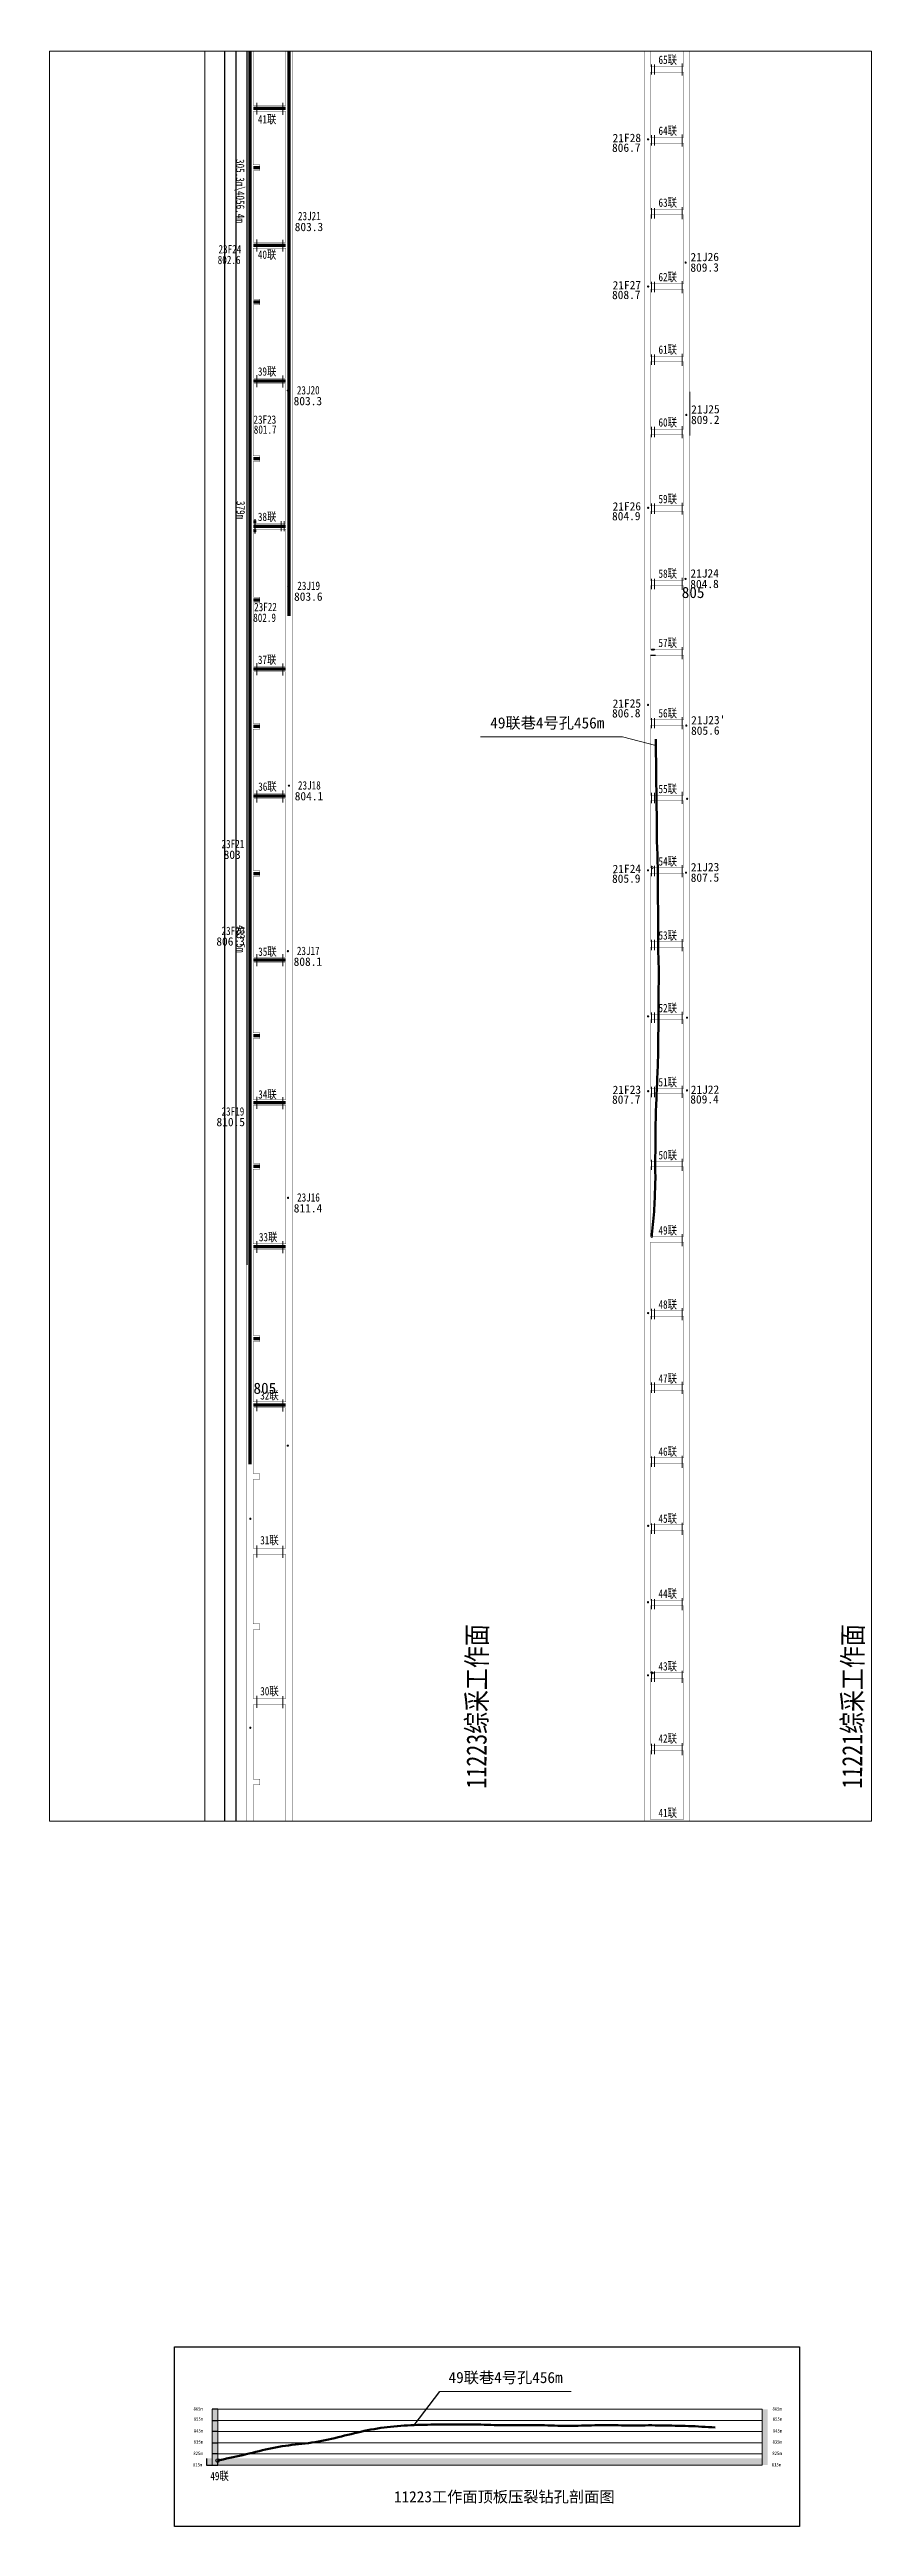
# Model space of a CAD drawing. Header units: millimetres. Extents: x 380 to 6899, y 282 to 2500.
# Drawn here: x 3947 to 4684, y 282 to 2500 of the extents above; entities that cross this region are included whole.
import ezdxf

# ---------------------------------------------------------------- set-up
doc = ezdxf.new("R2010")
doc.units = ezdxf.units.MM
doc.linetypes.add('0a10块段线', pattern=[5, 4, -1])
doc.linetypes.add('ACAD_ISO08W100', pattern=[36, 24, -3, 6, -3])
doc.layers.add('临时导线点', color=1, linetype='Continuous', lineweight=13, true_color=0xff0000)
doc.layers.add('永久导线点', color=1, linetype='Continuous', lineweight=13, true_color=0xff0000)
for name, color, linetype, lineweight in [('坐标网', 7, 'Continuous', 0), ('已掘煤巷', 7, 'Continuous', 0), ('巷道', 7, 'Continuous', 0), ('巷道名称', 7, 'Continuous', 0), ('巷道布置', 7, 'Continuous', 0), ('指北针', 7, 'Continuous', 0), ('等值线注记', 7, 'Continuous', 0), ('采区导线点', 7, 'Continuous', 0)]:
    doc.layers.add(name, color=color, linetype=linetype, lineweight=lineweight)
doc.layers.add('底图', color=7, linetype='Continuous')
doc.styles.add('hyh', font='simhei.ttf', dxfattribs={"width": 0.85})
doc.styles.get("Standard").update_dxf_attribs({"font": ''})
doc.styles.add('仿宋', font='simhei.ttf', dxfattribs={"width": 0.8})
doc.styles.add('宋体', font='SimSun.ttf')
doc.styles.add('等线体', font='simhei.ttf')
doc.styles.add('黑体', font='simhei.ttf')
doc.styles.get('Standard').set_extended_font_data('SimSun')
doc.linetypes.add('10421', pattern='A,2,[150,ltypeshp.shx,S=1,R=0,X=0,Y=1],1e-11', length=2)
doc.linetypes.add('FENCELINE1', pattern='A,0.25,-0.1,[133,ltypeshp.shx,S=0.1,R=0,X=-0.1,Y=0],-0.1,1', length=1.45)

msp = doc.modelspace()

# ---------------------------------------------------------------- texts
at = {"color": 5, "insert": (4121.8, 2401.8, 5030.9), "char_height": 7.5, "width": 24.194, "attachment_point": 1, "rotation": 270.2036, "style": '仿宋'}
msp.add_mtext('\\pxt1;305.3m\\\\4056.4m', dxfattribs=at)
at = {"color": 2, "insert": (4122.3, 2095.6, 5030.9), "char_height": 7.5, "width": 24.194, "attachment_point": 1, "rotation": 270.2036, "style": '仿宋'}
msp.add_mtext('\\pxt1;379m', dxfattribs=at)
at = {"color": 1, "insert": (4122.3, 1715.8, 5030.9), "char_height": 7.5, "width": 24.194, "attachment_point": 1, "rotation": 270.2036, "style": '仿宋'}
msp.add_mtext('\\pxt1;483.5m', dxfattribs=at)
at = {"layer": '临时导线点', "color": 0, "style": '宋体', "width": 0.8}
for s, p in [('41联', (4133.9, 2433.6, 5030.9)), ('23J21', (4169.8, 2347, 5030.9)), ('802.6', (4097.9, 2307.7, 5030.9)), ('23F24', (4098.6, 2317.3, 5030.9)), ('40联', (4133.9, 2312.4, 5030.9)), ('39联', (4133.9, 2207.8, 5030.9)), ('23J20', (4168.8, 2191, 5030.9)), ('23F23', (4129.9, 2164.7, 5030.9)), ('801.7', (4130.2, 2155.8, 5030.9)), ('38联', (4133.9, 2077.7, 5030.9)), ('23J19', (4169.2, 2015.9, 5030.9)), ('23F22', (4130.5, 1996.9, 5030.9)), ('802.9', (4129.7, 1987.3, 5030.9)), ('37联', (4133.9, 1949.7, 5030.9)), ('36联', (4134.2, 1836.1, 5030.9)), ('23J18', (4169.8, 1837.2, 5030.9)), ('23F21', (4101.3, 1784.7, 5030.9)), ('23F20', (4101.3, 1706.9, 5030.9)), ('35联', (4134.2, 1688.3, 5030.9)), ('23J17', (4168.8, 1689, 5030.9)), ('23F19', (4101.3, 1545.2, 5030.9)), ('34联', (4134.2, 1560.5, 5030.9)), ('23J16', (4169, 1468.2, 5030.9)), ('33联', (4134.8, 1432.7, 5030.9)), ('32联', (4136, 1291, 5030.9)), ('31联', (4136, 1161.3, 5030.9)), ('30联', (4136, 1026.1, 5030.9))]:
    msp.add_text(s, height=7.5, rotation=0.2036, dxfattribs=at).set_placement(p)
at = {"layer": '巷道', "style": '宋体', "width": 0.8}
for s, p in [('65联', (4492.8, 2486.9, 5030.9)), ('64联', (4492.8, 2423.4, 5030.9)), ('63联', (4492.8, 2359, 5030.9)), ('62联', (4492.8, 2292.4, 5030.9)), ('61联', (4492.8, 2227.4, 5030.9)), ('60联', (4492.8, 2162.2, 5030.9)), ('59联', (4492.8, 2093.6, 5030.9)), ('58联', (4492.8, 2026.8, 5030.9)), ('57联', (4492.8, 1964.8, 5030.9)), ('56联', (4492.8, 1901.8, 5030.9)), ('55联', (4492.8, 1834, 5030.9)), ('54联', (4492.8, 1769.1, 5030.9)), ('53联', (4492.8, 1702.8, 5030.9)), ('52联', (4492.8, 1637.8, 5030.9)), ('51联', (4492.8, 1571.4, 5030.9)), ('50联', (4492.8, 1506.1, 5030.9)), ('49联', (4492.8, 1438.7, 5030.9)), ('48联', (4492.8, 1372.4, 5030.9)), ('47联', (4492.8, 1306.1, 5030.9)), ('46联', (4492.8, 1240.6, 5030.9)), ('45联', (4492.8, 1180.6, 5030.9)), ('44联', (4492.8, 1113.4, 5030.9)), ('43联', (4492.8, 1048.4, 5030.9)), ('42联', (4492.8, 983.7, 5030.9)), ('41联', (4492.8, 917.1, 5030.9)), ('49联', (4091.3, 323.3, 5030.9))]:
    msp.add_text(s, height=7.5, rotation=0.2036, dxfattribs=at).set_placement(p)
at = {"layer": '巷道', "lineweight": 50, "char_height": 10, "attachment_point": 1}
for insert in [(4342.1, 1901.9, 5030.9), (4304.7, 420.3, 5030.9)]:
    msp.add_mtext_dynamic_manual_height_columns('49联巷4号孔456m', width=182.871, gutter_width=1, heights=[-10.5], dxfattribs=dict(at, insert=insert))
at = {"layer": '巷道', "lineweight": 30, "char_height": 3, "attachment_point": 1, "style": 'hyh'}
for s, insert in [('865m', (4076.2, 388.7, 5030.9)), ('855m', (4076.5, 379.6, 5030.9)), ('865m', (4594.9, 388.7, 5030.9)), ('855m', (4595.2, 379.6, 5030.9)), ('835m', (4076.4, 359.1, 5030.9)), ('845m', (4076.5, 369, 5030.9)), ('835m', (4595, 359.1, 5030.9)), ('845m', (4595.2, 369, 5030.9)), ('815m', (4075.7, 338.7, 5030.9)), ('825m', (4076.1, 348.9, 5030.9)), ('815m', (4594.3, 338.7, 5030.9)), ('825m', (4594.8, 348.9, 5030.9))]:
    msp.add_mtext_dynamic_manual_height_columns(s, width=27.407, gutter_width=1, heights=[-3], dxfattribs=dict(at, insert=insert))
at = {"layer": '巷道', "insert": (4255.8, 313.5, 5030.9), "char_height": 10, "width": 586.018, "attachment_point": 1}
msp.add_mtext('{\\fSimSun|b0|i0|c134|p2;11223工作面顶板压裂钻孔剖面图}', dxfattribs=at)
at = {"layer": '巷道名称', "style": '仿宋', "width": 0.8}
for s, p in [('11223综采工作面', (4338.6, 942.6, 4192.4)), ('11221综采工作面', (4675.2, 942.6, 4192.4))]:
    msp.add_text(s, height=18, rotation=89.775, dxfattribs=at).set_placement(p)
at = {"layer": '永久导线点', "color": 0, "style": '等线体'}
for s, p in [('21F28', (4451.7, 2416.8, 5030.9)), ('806.7', (4451.2, 2408.1, 5030.9)), ('809.3', (4521.4, 2300.8, 5030.9)), ('21J26', (4521.5, 2310.2, 5030.9)), ('21F27', (4451.7, 2285, 5030.9)), ('808.7', (4451.2, 2276.3, 5030.9)), ('21J25', (4522.1, 2173.8, 5030.9)), ('809.2', (4522, 2164.4, 5030.9)), ('804.9', (4451.2, 2078.2, 5030.9)), ('21F26', (4451.7, 2086.9, 5030.9)), ('804.8', (4521.3, 2017.4, 5030.9)), ('21J24', (4521.4, 2026.9, 5030.9)), ('806.8', (4451.2, 1901.7, 5030.9)), ('21F25', (4451.7, 1910.4, 5030.9)), ('805.6', (4522, 1886.1, 5030.9)), ("21J23'", (4522.1, 1895.5, 5030.9)), ('805.9', (4451.2, 1753.6, 5030.9)), ('21F24', (4451.7, 1762.3, 5030.9)), ('807.5', (4521.7, 1754.5, 5030.9)), ('21J23', (4521.8, 1763.9, 5030.9)), ('807.7', (4451.2, 1555.8, 5030.9)), ('21F23', (4451.7, 1564.5, 5030.9)), ('809.4', (4521.3, 1556, 5030.9)), ('21J22', (4521.7, 1564.6, 5030.9))]:
    msp.add_text(s, height=7.5, rotation=0.5847, dxfattribs=at).set_placement(p)
at = {"layer": '等值线注记', "color": 7, "style": '黑体'}
for p in [(4513.6, 2008.7, 5030.9), (4129.9, 1296.1, 5030.9)]:
    msp.add_text('805', height=10, dxfattribs=at).set_placement(p)
at = {"layer": '采区导线点', "color": 0, "style": '等线体'}
for s, p in [('803.3', (4166.9, 2337.2, 5030.9)), ('803.3', (4165.9, 2181.3, 5030.9)), ('803.6', (4166.3, 2006.2, 5030.9)), ('804.1', (4166.9, 1827.5, 5030.9)), ('803', (4103.2, 1775.1, 5030.9)), ('806.3', (4096.7, 1697.4, 5030.9)), ('808.1', (4165.9, 1679.3, 5030.9)), ('810.5', (4096.8, 1535.7, 5030.9)), ('811.4', (4166, 1458.5, 5030.9))]:
    msp.add_text(s, height=7.5, rotation=0.2036, dxfattribs=at).set_placement(p)

# ---------------------------------------------------------------- blocks, each defined once
blk = doc.blocks.new('A$C5287532C')
at = {"color": 1, "ltscale": 5, "const_width": 0.871}
for points in [[(0, 3.1), (9.5, 3.1)], [(0, 0.4), (9.5, 0.4)]]:
    blk.add_lwpolyline(points, dxfattribs=at)
blk = doc.blocks.new('A$C38615BD1')
at = {"color": 1, "lineweight": 25}
for p, q in [((0, 1.1), (9.2, 1.1)), ((1.8, 2.2), (1.8, 0)), ((2.9, 2.2), (2.9, 0)), ((9.2, 1.1), (12.8, 1.1)), ((9.9, 2.2), (9.9, 0)), ((11, 2.2), (11, 0))]:
    blk.add_line(p, q, dxfattribs=at)

# ---------------------------------------------------------------- hatches: boundary and pattern name
at = {"layer": '指北针', "lineweight": 30, "true_color": 0xc7c8ca}
h = msp.add_hatch(color=9, dxfattribs=at)
h.dxf.hatch_style = 1
h.paths.add_polyline_path([(4097.9, 386.9), (4092.9, 386.9), (4092.9, 376.9), (4097.9, 376.9)])
h.paths.add_polyline_path([(4097.9, 366.9), (4092.9, 366.9), (4092.9, 356.9), (4097.9, 356.9)])
h.paths.add_polyline_path([(4097.9, 344.4), (4097.9, 346.9), (4092.9, 346.9), (4092.9, 336.9), (4097.9, 336.9), (4097.9, 341.2, -0.414214), (4096.3, 342.8, -0.414214)])
h.paths.add_polyline_path([(4097.9, 344.4, 0.414214), (4096.3, 342.8, 0.414214), (4097.9, 341.2)], flags=17)
at = {"layer": '指北针', "lineweight": 20, "true_color": 0xc7c8ca}
h = msp.add_hatch(color=9, dxfattribs=at)
h.dxf.hatch_style = 1
h.paths.add_polyline_path([(4590.6, 386.9), (4585.6, 386.9), (4585.6, 376.9), (4590.6, 376.9)])
h.paths.add_polyline_path([(4590.6, 366.9), (4585.6, 366.9), (4585.6, 356.9), (4590.6, 356.9)])
h.paths.add_polyline_path([(4590.6, 344.4), (4590.6, 346.9), (4585.6, 346.9), (4585.6, 336.9), (4590.6, 336.9), (4590.6, 341.2, -0.414214), (4589, 342.8, -0.414214)])
h.paths.add_polyline_path([(4590.6, 344.4, 0.414214), (4589, 342.8, 0.414214), (4590.6, 341.2)], flags=17)
at = {"layer": '指北针', "lineweight": 30}
h = msp.add_hatch(color=4, dxfattribs=at)
h.dxf.hatch_style = 1
h.paths.add_polyline_path([(4092.9, 346.9), (4092.9, 356.9), (4097.9, 356.9), (4097.9, 346.9)])
h.paths.add_polyline_path([(4092.9, 366.9), (4092.9, 376.9), (4097.9, 376.9), (4097.9, 366.9)])
at = {"layer": '指北针', "lineweight": 20}
h = msp.add_hatch(color=4, dxfattribs=at)
h.dxf.hatch_style = 1
h.paths.add_polyline_path([(4590.6, 356.9), (4585.6, 356.9), (4585.6, 346.9), (4590.6, 346.9)])
h.paths.add_polyline_path([(4590.6, 376.9), (4585.6, 376.9), (4585.6, 366.9), (4590.6, 366.9)])
at = {"layer": '指北针', "lineweight": 30}
h = msp.add_hatch(color=7, dxfattribs=at)
h.dxf.hatch_style = 1
h.paths.add_polyline_path([(4087.9, 336.9), (4585.6, 336.9), (4585.6, 342.8), (4087.9, 342.8)])

# ---------------------------------------------------------------- linework, layer by layer
msp.add_line((4273.8, 372.7, 5030.9), (4297, 402.8, 5030.9))
at = {"color": 5, "const_width": 3, "elevation": 5030.9}
for points in [[(4126.8, 2498.3), (4126.8, 2095.4)], [(4129.7, 2447.1), (4158.8, 2447.1)], [(4129.7, 2394), (4135.7, 2394)], [(4129.7, 2324.6), (4158.8, 2324.6)], [(4129.7, 2273.8), (4135.7, 2273.8)], [(4129.7, 2203.1), (4158.8, 2203.1)], [(4129.7, 2133.5), (4135.7, 2133.5)]]:
    msp.add_lwpolyline(points, dxfattribs=at)
at = {"color": 1, "const_width": 3, "elevation": 5030.9}
for points in [[(4161.8, 2498.3), (4161.8, 1992.7)], [(4126.8, 1716.4), (4126.8, 1411.7)], [(4126.8, 1716.4), (4126.8, 1232.9)], [(4158.8, 1684.7), (4129.7, 1684.7)], [(4129.7, 1616.8), (4135.7, 1616.8)], [(4158.8, 1556.9), (4129.7, 1556.9)], [(4129.7, 1499.9), (4135.7, 1499.9)], [(4158.8, 1427.8), (4129.7, 1427.8)], [(4135.7, 1345.6), (4129.7, 1345.6)], [(4158.8, 1286.1), (4129.7, 1286.1)], [(4158.8, 1286.1), (4129.7, 1286.1)]]:
    msp.add_lwpolyline(points, dxfattribs=at)
at = {"color": 2, "const_width": 3, "elevation": 5030.9}
for points in [[(4126.8, 2095.4), (4126.8, 1716.4)], [(4123.9, 2073), (4124.1, 2073)], [(4129.7, 2073), (4158.8, 2073)], [(4129.7, 2007), (4135.7, 2007)], [(4129.7, 1945.1), (4158.8, 1945.1)], [(4129.7, 1893.8), (4135.7, 1893.8)], [(4158.8, 1831.3), (4129.7, 1831.3)], [(4129.7, 1762), (4135.7, 1762)]]:
    msp.add_lwpolyline(points, dxfattribs=at)
msp.add_lwpolyline([(4059.1, 442.7), (4619.2, 442.7), (4619.2, 281.9), (4059.1, 281.9)], close=True)
at = {"layer": '坐标网', "linetype": 'Continuous', "ltscale": 10}
msp.add_line((4086.3, 2498.3, 5030.9), (4086.3, 913.3, 5030.9), dxfattribs=at)
at = {"layer": '已掘煤巷', "ltscale": 5, "const_width": 0.3, "elevation": 5030.9}
for points in [[(4123.9, 1411.7), (4123.9, 2498.3)], [(4123.9, 913.3), (4123.9, 2498.3)], [(4129.7, 2449.6), (4129.7, 2498.3)], [(4158.8, 2449.6), (4158.8, 2498.3)], [(4164.8, 913.3), (4164.8, 2498.3)], [(4485.6, 2484.6), (4485.6, 2498.3)], [(4515.2, 2484.6), (4515.2, 2498.3)], [(4485.6, 2421.1), (4485.6, 2479.6)], [(4515.2, 2421.1), (4515.2, 2479.6)], [(4129.7, 2449.6), (4158.8, 2449.6)], [(4129.7, 2396.5), (4129.7, 2444.6)], [(4129.7, 2444.6), (4158.8, 2444.6)], [(4158.8, 2327.1), (4158.8, 2444.6)], [(4129.7, 2396.5), (4135.7, 2396.5)], [(4135.7, 2396.5), (4135.7, 2391.5)], [(4485.6, 2356.7), (4485.6, 2416.1)], [(4515.2, 2356.7), (4515.2, 2416.1)], [(4129.7, 2327.1), (4129.7, 2391.5)], [(4129.7, 2391.5), (4135.7, 2391.5)], [(4485.6, 2290.1), (4485.6, 2351.7)], [(4515.2, 2290.1), (4515.2, 2351.7)], [(4158.8, 2327.1), (4129.7, 2327.1)], [(4129.7, 2276.3), (4129.7, 2322.1)], [(4129.7, 2322.1), (4158.8, 2322.1)], [(4158.8, 2322.1), (4129.7, 2322.1)], [(4158.8, 2205.6), (4158.8, 2322.1)], [(4485.6, 2225.1), (4485.6, 2285.1)], [(4515.2, 2225.1), (4515.2, 2285.1)], [(4129.7, 2276.3), (4135.7, 2276.3)], [(4129.7, 2205.6), (4129.7, 2271.3)], [(4129.7, 2271.3), (4135.7, 2271.3)], [(4135.7, 2276.3), (4135.7, 2271.3)], [(4485.6, 2159.9), (4485.6, 2220.1)], [(4515.2, 2159.9), (4515.2, 2220.1)], [(4129.7, 2205.6), (4158.8, 2205.6)], [(4129.7, 2136), (4129.7, 2200.6)], [(4129.7, 2200.6), (4158.8, 2200.6)], [(4158.8, 2075.5), (4158.8, 2200.6)], [(4485.6, 2091.3), (4485.6, 2154.9)], [(4515.2, 2091.3), (4515.2, 2154.9)], [(4129.7, 2136), (4135.7, 2136)], [(4129.7, 2075.5), (4129.7, 2131)], [(4129.7, 2131), (4135.7, 2131)], [(4135.7, 2136), (4135.7, 2131)], [(4485.6, 2024.5), (4485.6, 2086.3)], [(4515.2, 2024.5), (4515.2, 2086.3)], [(4129.7, 2075.5), (4158.8, 2075.5)], [(4129.7, 2009.5), (4129.7, 2070.5)], [(4129.7, 2070.5), (4158.8, 2070.5)], [(4158.8, 1947.6), (4158.8, 2070.5)], [(4485.6, 1962.5), (4485.6, 2019.5)], [(4515.2, 1962.5), (4515.2, 2019.5)], [(4129.7, 2009.5), (4135.7, 2009.5)], [(4129.7, 1947.6), (4129.7, 2004.5)], [(4129.7, 2004.5), (4135.7, 2004.5)], [(4135.7, 2009.5), (4135.7, 2004.5)], [(4485.6, 1917.8), (4485.6, 1957.5)], [(4515.2, 1917.8), (4515.2, 1957.5)], [(4129.7, 1947.6), (4158.8, 1947.6)], [(4129.7, 1896.3), (4129.7, 1942.6)], [(4129.7, 1942.6), (4158.8, 1942.6)], [(4158.8, 1833.8), (4158.8, 1942.6)], [(4485.6, 1899.5), (4485.6, 1917.8)], [(4515.2, 1899.5), (4515.2, 1917.8)], [(4129.7, 1896.3), (4135.7, 1896.3)], [(4129.7, 1833.8), (4129.7, 1891.3)], [(4129.7, 1891.3), (4135.7, 1891.3)], [(4135.7, 1896.3), (4135.7, 1891.3)], [(4485.6, 1832.2), (4485.6, 1894.5)], [(4515.2, 1832.2), (4515.2, 1894.5)], [(4158.8, 1833.8), (4129.7, 1833.8)], [(4129.7, 1764.5), (4129.7, 1828.8)], [(4158.8, 1828.8), (4129.7, 1828.8)], [(4158.8, 1687.2), (4158.8, 1828.8)], [(4485.6, 1767.3), (4485.6, 1827.2)], [(4515.2, 1767.3), (4515.2, 1827.2)], [(4129.7, 1764.5), (4135.7, 1764.5)], [(4129.7, 1687.2), (4129.7, 1759.5)], [(4129.7, 1759.5), (4135.7, 1759.5)], [(4135.7, 1764.5), (4135.7, 1759.5)], [(4485.6, 1701), (4485.6, 1762.3)], [(4515.2, 1701), (4515.2, 1762.3)], [(4158.8, 1687.2), (4129.7, 1687.2)], [(4485.6, 1636), (4485.6, 1696)], [(4515.2, 1701), (4515.2, 1705.1)], [(4515.2, 1636), (4515.2, 1696)], [(4129.7, 1619.3), (4129.7, 1682.2)], [(4158.8, 1682.2), (4129.7, 1682.2)], [(4158.8, 1559.4), (4158.8, 1682.2)], [(4129.7, 1619.3), (4135.7, 1619.3)], [(4135.7, 1619.3), (4135.7, 1614.3)], [(4485.6, 1569.6), (4485.6, 1631)], [(4515.2, 1569.6), (4515.2, 1631)], [(4129.7, 1559.4), (4129.7, 1614.3)], [(4129.7, 1614.3), (4135.7, 1614.3)], [(4158.8, 1559.4), (4129.7, 1559.4)], [(4129.7, 1502.4), (4129.7, 1554.4)], [(4158.8, 1554.4), (4129.7, 1554.4)], [(4158.8, 1433.8), (4158.8, 1554.4)], [(4485.6, 1504.3), (4485.6, 1564.6)], [(4515.2, 1504.3), (4515.2, 1564.6)], [(4129.7, 1502.4), (4135.7, 1502.4)], [(4129.7, 1433.8), (4129.7, 1497.4)], [(4129.7, 1497.4), (4135.7, 1497.4)], [(4135.7, 1502.4), (4135.7, 1497.4)], [(4485.6, 1436.9), (4485.6, 1499.3)], [(4515.2, 1436.9), (4515.2, 1499.3)], [(4129.7, 1430.3), (4129.7, 1433.8)], [(4158.8, 1430.3), (4129.7, 1430.3)], [(4129.7, 1411.7), (4129.7, 1425.3)], [(4158.8, 1425.3), (4129.7, 1425.3)], [(4129.7, 1348.1), (4129.7, 1425.3)], [(4158.8, 1425.3), (4129.7, 1425.3)], [(4158.8, 1430.3), (4158.8, 1433.8)], [(4158.8, 1411.7), (4158.8, 1425.3)], [(4158.8, 1288.8), (4158.8, 1425.3)], [(4485.6, 1411.7), (4485.6, 1431.9)], [(4485.6, 1370.6), (4485.6, 1431.9)], [(4515.2, 1411.7), (4515.2, 1431.9)], [(4515.2, 1370.6), (4515.2, 1431.9)], [(4485.6, 1304.2), (4485.6, 1365.6)], [(4515.2, 1304.2), (4515.2, 1365.6)], [(4129.7, 1348.1), (4135.7, 1348.1)], [(4129.7, 1288.8), (4129.7, 1343.1)], [(4129.7, 1343.1), (4135.7, 1343.1)], [(4135.7, 1348.1), (4135.7, 1343.1)], [(4158.8, 1288.8), (4129.7, 1288.8)], [(4485.6, 1238.7), (4485.6, 1299.2)], [(4515.2, 1238.7), (4515.2, 1299.2)], [(4129.7, 1224.6), (4129.7, 1283.5)], [(4158.8, 1283.5), (4129.7, 1283.5)], [(4158.8, 1157.8), (4158.8, 1283.5)], [(4129.7, 1224.6), (4135.7, 1224.6)], [(4135.7, 1224.6), (4135.7, 1219.6)], [(4485.6, 1225.7), (4485.6, 1233.7)], [(4485.6, 1178.7), (4485.6, 1225.7)], [(4515.2, 1225.7), (4515.2, 1233.7)], [(4515.2, 1178.7), (4515.2, 1225.7)], [(4129.7, 1157.8), (4129.7, 1219.6)], [(4129.7, 1219.6), (4135.7, 1219.6)], [(4158.8, 1157.8), (4129.7, 1157.8)], [(4129.7, 1090), (4129.7, 1152.5)], [(4158.8, 1152.5), (4129.7, 1152.5)], [(4158.8, 1023.2), (4158.8, 1152.5)], [(4129.7, 1090), (4135.7, 1090)], [(4135.7, 1090), (4135.7, 1085)], [(4515.2, 1046.2), (4515.2, 1106.2)], [(4129.7, 1023.2), (4129.7, 1085)], [(4129.7, 1085), (4135.7, 1085)], [(4158.8, 1023.2), (4129.7, 1023.2)], [(4485.6, 981.5), (4485.6, 1041.2)], [(4515.2, 981.5), (4515.2, 1041.2)], [(4129.7, 951), (4129.7, 1017.9)], [(4158.8, 1017.9), (4129.7, 1017.9)], [(4158.8, 913.3), (4158.8, 1017.9)], [(4129.7, 951), (4135.7, 951)], [(4129.7, 913.3), (4129.7, 946)], [(4129.7, 946), (4135.7, 946)], [(4135.7, 951), (4135.7, 946)]]:
    msp.add_lwpolyline(points, dxfattribs=at)
at = {"layer": '巷道', "lineweight": 30}
for p, q in [((4485.6, 1957.5, 5030.9), (4490, 1957.5, 5030.9)), ((4097.9, 386.9, 5030.9), (4092.9, 386.9, 5030.9)), ((4092.9, 376.9, 5030.9), (4097.9, 376.9, 5030.9)), ((4097.9, 366.9, 5030.9), (4092.9, 366.9, 5030.9)), ((4092.9, 356.9, 5030.9), (4097.9, 356.9, 5030.9)), ((4087.9, 342.8, 5030.9), (4087.9, 336.9, 5030.9)), ((4087.9, 336.9, 5030.9), (4097.9, 336.9, 5030.9)), ((4097.9, 346.9, 5030.9), (4092.9, 346.9, 5030.9)), ((4097.9, 336.9, 5030.9), (4097.9, 340.9, 5030.9))]:
    msp.add_line(p, q, dxfattribs=at)
at = {"layer": '巷道'}
for p, q in [((4460.5, 1884.5, 5030.9), (4333.2, 1884.5, 5030.9)), ((4460.5, 1884.5, 5030.9), (4388.2, 1884.5, 5030.9)), ((4490.4, 1876.5, 5030.9), (4460.5, 1884.5, 5030.9)), ((4414.7, 402.8, 5030.9), (4297, 402.8, 5030.9))]:
    msp.add_line(p, q, dxfattribs=at)
at = {"layer": '巷道', "lineweight": 20}
for p, q in [((4092.9, 386.9, 5030.9), (4092.9, 336.9, 5030.9)), ((4097.9, 386.9, 5030.9), (4097.9, 336.9, 5030.9))]:
    msp.add_line(p, q, dxfattribs=at)
at = {"layer": '巷道', "linetype": '10421', "lineweight": 20}
for p, q in [((4097.9, 386.9, 5030.9), (4585.6, 386.9, 5030.9)), ((4585.6, 386.9, 5030.9), (4585.6, 336.9, 5030.9)), ((4097.9, 376.9, 5030.9), (4585.6, 376.9, 5030.9)), ((4097.9, 366.9, 5030.9), (4585.6, 366.9, 5030.9)), ((4097.9, 356.9, 5030.9), (4585.6, 356.9, 5030.9)), ((4087.9, 336.9, 5030.9), (4585.6, 336.9, 5030.9)), ((4097.9, 346.9, 6707.8), (4585.6, 346.9, 6185.7))]:
    msp.add_line(p, q, dxfattribs=at)
at = {"layer": '巷道', "color": 1, "elevation": 5030.9}
msp.add_lwpolyline([(3947.2, 2498.3), (4683.6, 2498.3), (4683.6, 913.3), (3947.2, 913.3)], close=True, dxfattribs=at)
at = {"layer": '巷道', "ltscale": 5, "const_width": 0.3, "elevation": 5030.9}
for points in [[(4480.3, 1917.8), (4480.3, 2498.3)], [(4485.6, 2484.6), (4515.2, 2484.6)], [(4520.7, 1917.8), (4520.7, 2498.3)], [(4485.6, 2479.6), (4515.2, 2479.6)], [(4485.6, 2421.1), (4515.2, 2421.1)], [(4485.6, 2416.1), (4515.2, 2416.1)], [(4485.6, 2356.7), (4515.2, 2356.7)], [(4485.6, 2351.7), (4515.2, 2351.7)], [(4485.6, 2290.1), (4515.2, 2290.1)], [(4485.6, 2285.1), (4515.2, 2285.1)], [(4485.6, 2225.1), (4515.2, 2225.1)], [(4485.6, 2220.1), (4515.2, 2220.1)], [(4485.6, 2159.9), (4515.2, 2159.9)], [(4485.6, 2154.9), (4515.2, 2154.9)], [(4485.6, 2091.3), (4515.2, 2091.3)], [(4485.6, 2086.3), (4515.2, 2086.3)], [(4485.6, 2024.5), (4515.2, 2024.5)], [(4485.6, 2019.5), (4515.2, 2019.5)], [(4485.6, 1957.5), (4515.2, 1957.5)], [(4480.3, 913.3), (4480.3, 1917.8)], [(4520.7, 913.3), (4520.7, 1917.8)], [(4485.6, 1899.5), (4515.2, 1899.5)], [(4485.6, 1894.5), (4515.2, 1894.5)], [(4485.6, 1832.2), (4515.2, 1832.2)], [(4485.6, 1827.2), (4515.2, 1827.2)], [(4485.6, 1767.3), (4515.2, 1767.3)], [(4485.6, 1762.3), (4515.2, 1762.3)], [(4485.6, 1701), (4515.2, 1701)], [(4485.6, 1696), (4515.2, 1696)], [(4485.6, 1636), (4515.2, 1636)], [(4485.6, 1631), (4515.2, 1631)], [(4485.6, 1569.6), (4515.2, 1569.6)], [(4485.6, 1564.6), (4515.2, 1564.6)], [(4485.6, 1504.3), (4515.2, 1504.3)], [(4485.6, 1499.3), (4515.2, 1499.3)], [(4485.6, 1436.9), (4515.2, 1436.9)], [(4485.6, 1431.9), (4515.2, 1431.9)], [(4485.6, 1431.9), (4515.2, 1431.9)], [(4485.6, 1370.6), (4515.2, 1370.6)], [(4485.6, 1365.6), (4515.2, 1365.6)], [(4485.6, 1304.2), (4515.2, 1304.2)], [(4485.6, 1299.2), (4515.2, 1299.2)], [(4485.6, 1238.7), (4515.2, 1238.7)], [(4485.6, 1233.7), (4515.2, 1233.7)], [(4485.6, 1178.7), (4515.2, 1178.7)], [(4485.6, 1111.2), (4485.6, 1173.7)], [(4485.6, 1173.7), (4515.2, 1173.7)], [(4515.2, 1111.2), (4515.2, 1173.7)], [(4485.6, 1111.2), (4515.2, 1111.2)], [(4485.6, 1046.2), (4485.6, 1106.2)], [(4485.6, 1106.2), (4515.2, 1106.2)], [(4485.6, 1046.2), (4515.2, 1046.2)], [(4485.6, 1041.2), (4515.2, 1041.2)], [(4485.6, 981.5), (4515.2, 981.5)], [(4485.6, 914.9), (4485.6, 976.5)], [(4485.6, 976.5), (4515.2, 976.5)], [(4515.2, 914.9), (4515.2, 976.5)], [(4485.6, 914.9), (4515.2, 914.9)]]:
    msp.add_lwpolyline(points, dxfattribs=at)
at = {"layer": '巷道', "elevation": 5030.9}
msp.add_lwpolyline([(4520.8, 2154.3), (4520.8, 2157.3), (4520.8, 2160.3), (4520.8, 2163.3), (4520.8, 2166.3), (4520.8, 2169.3), (4520.8, 2172.3), (4520.8, 2175.3), (4520.8, 2178.3), (4520.8, 2181.3), (4520.8, 2184.3), (4520.8, 2187.3), (4520.8, 2190.3), (4520.8, 2193.3)], dxfattribs=at)
at = {"layer": '巷道', "color": 4, "ltscale": 5, "const_width": 0.3, "elevation": 5030.9}
msp.add_lwpolyline([(4485.6, 1962.5), (4515.2, 1962.5)], dxfattribs=at)
at = {"layer": '巷道', "color": 1, "lineweight": 50, "elevation": 5030.9}
for points in [[(4486.8, 1436.9), (4486.9, 1438.8), (4487.2, 1441.8), (4487.4, 1444.7), (4487.7, 1447.6), (4488, 1450.5), (4488.4, 1453.4), (4488.6, 1456.3), (4488.9, 1459.3), (4489, 1462.2), (4489.2, 1465.1), (4489.3, 1468), (4489.4, 1470.9), (4489.5, 1473.8), (4489.6, 1476.7), (4489.7, 1479.6), (4489.8, 1482.6), (4489.9, 1485.5), (4490, 1488.4), (4490, 1491.4), (4489.9, 1494.4), (4489.9, 1497.3), (4489.8, 1500.3), (4489.9, 1503.3), (4489.9, 1506.2), (4489.9, 1509.2), (4490, 1512.2), (4490, 1515.2), (4490, 1518.2), (4490, 1521.1), (4490, 1524.1), (4490, 1527.1), (4490.1, 1530), (4490.1, 1532.9), (4490.1, 1535.9), (4490.2, 1538.8), (4490.3, 1541.7), (4490.3, 1544.6), (4490.4, 1547.6), (4490.5, 1550.5), (4490.7, 1553.4), (4490.8, 1556.3), (4490.9, 1559.2), (4491, 1562.1), (4491.1, 1565), (4491.3, 1568), (4491.4, 1570.9), (4491.5, 1573.8), (4491.6, 1576.8), (4491.7, 1579.7), (4491.9, 1582.7), (4492, 1585.7), (4492.1, 1588.7), (4492.2, 1591.6), (4492.3, 1594.6), (4492.4, 1597.6), (4492.5, 1600.6), (4492.5, 1603.6), (4492.6, 1606.6), (4492.6, 1609.6), (4492.6, 1612.6), (4492.6, 1615.6), (4492.6, 1618.6), (4492.7, 1621.6), (4492.7, 1624.6), (4492.7, 1627.6), (4492.8, 1630.6), (4492.8, 1633.6), (4492.8, 1636.6), (4492.8, 1639.6), (4492.8, 1642.6), (4492.8, 1645.6), (4492.8, 1648.6), (4492.8, 1651.6), (4492.8, 1654.6), (4492.9, 1657.6), (4492.9, 1660.6), (4493, 1663.6), (4493, 1666.6), (4493, 1669.6), (4493, 1672.6), (4493, 1675.6), (4493, 1678.6), (4492.9, 1681.5), (4492.8, 1684.5), (4492.7, 1687.5), (4492.6, 1690.5), (4492.6, 1693.5), (4492.5, 1696.5), (4492.5, 1699.5), (4492.5, 1702.5), (4492.5, 1705.5), (4492.5, 1708.5), (4492.5, 1711.5), (4492.5, 1714.5), (4492.5, 1717.5), (4492.5, 1720.5), (4492.4, 1723.5), (4492.4, 1726.5), (4492.4, 1729.5), (4492.4, 1732.5), (4492.3, 1735.5), (4492.3, 1738.5), (4492.2, 1741.5), (4492.2, 1744.5), (4492.2, 1747.5), (4492.2, 1750.5), (4492.2, 1753.5), (4492.2, 1756.5), (4492.1, 1759.5), (4492.1, 1762.5), (4492.1, 1765.5), (4492.1, 1768.5), (4492, 1771.5), (4492, 1774.5), (4491.9, 1777.5), (4491.8, 1780.5), (4491.6, 1783.5), (4491.5, 1786.5), (4491.4, 1789.5), (4491.4, 1792.5), (4491.3, 1795.5), (4491.3, 1798.5), (4491.2, 1801.5), (4491.2, 1804.5), (4491.2, 1807.5), (4491.2, 1810.5), (4491.2, 1813.5), (4491.2, 1816.5), (4491.1, 1819.5), (4491.1, 1822.5), (4491.1, 1825.5), (4491, 1828.5), (4491, 1831.5), (4491, 1834.5), (4490.9, 1837.5), (4490.8, 1840.5), (4490.8, 1843.5), (4490.8, 1846.5), (4490.8, 1849.5), (4490.8, 1852.5), (4490.7, 1855.5), (4490.7, 1858.5), (4490.6, 1861.5), (4490.6, 1864.5), (4490.5, 1867.5), (4490.5, 1870.5), (4490.5, 1873.5), (4490.4, 1876.5), (4490.4, 1879.5), (4490.5, 1882.4)], [(4097.9, 340.9), (4099.9, 341.4), (4102.8, 342), (4105.7, 342.6), (4108.7, 343.2), (4111.6, 343.8), (4114.5, 344.5), (4117.4, 345.2), (4120.4, 345.8), (4123.3, 346.5), (4126.2, 347.2), (4129.1, 347.9), (4132, 348.7), (4134.9, 349.4), (4137.9, 350.1), (4140.8, 350.8), (4143.7, 351.4), (4146.6, 352.1), (4149.6, 352.6), (4152.5, 353.2), (4155.5, 353.7), (4158.5, 354.1), (4161.4, 354.5), (4164.4, 354.9), (4167.4, 355.2), (4170.4, 355.6), (4173.4, 355.9), (4176.3, 356.2), (4179.3, 356.6), (4182.3, 357.1), (4185.2, 357.5), (4188.2, 358), (4191.2, 358.5), (4194.1, 359.1), (4197, 359.8), (4199.9, 360.5), (4202.9, 361.1), (4205.8, 361.8), (4208.7, 362.5), (4211.6, 363.2), (4214.5, 363.9), (4217.5, 364.6), (4220.4, 365.3), (4223.3, 366), (4226.2, 366.7), (4229.1, 367.4), (4232.1, 368), (4235, 368.6), (4238, 369.1), (4240.9, 369.6), (4243.9, 370.1), (4246.9, 370.5), (4249.8, 370.9), (4252.8, 371.2), (4255.8, 371.5), (4258.8, 371.7), (4261.8, 372), (4264.8, 372.2), (4267.8, 372.4), (4270.8, 372.6), (4273.8, 372.7), (4276.8, 372.8), (4279.8, 372.9), (4282.8, 373), (4285.8, 373), (4288.8, 373.1), (4291.8, 373.1), (4294.8, 373.1), (4297.8, 373.2), (4300.8, 373.2), (4303.8, 373.2), (4306.8, 373.2), (4309.8, 373.2), (4312.8, 373.2), (4315.8, 373.2), (4318.8, 373.1), (4321.8, 373.1), (4324.8, 373.1), (4327.8, 373.1), (4330.8, 373.2), (4333.7, 373.1), (4336.7, 373), (4339.7, 372.9), (4342.7, 372.8), (4345.7, 372.6), (4348.7, 372.5), (4351.7, 372.5), (4354.7, 372.5), (4357.7, 372.5), (4360.7, 372.5), (4363.7, 372.6), (4366.7, 372.6), (4369.7, 372.6), (4372.7, 372.6), (4375.7, 372.7), (4378.7, 372.7), (4381.7, 372.7), (4384.7, 372.6), (4387.7, 372.6), (4390.7, 372.5), (4393.7, 372.4), (4396.7, 372.3), (4399.7, 372.2), (4402.7, 372.1), (4405.7, 372.1), (4408.7, 372), (4411.7, 372.1), (4414.7, 372.1), (4417.7, 372.1), (4420.7, 372.1), (4423.7, 372.2), (4426.7, 372.2), (4429.7, 372.3), (4432.7, 372.4), (4435.7, 372.5), (4438.7, 372.5), (4441.7, 372.6), (4444.7, 372.6), (4447.7, 372.7), (4450.7, 372.6), (4453.7, 372.6), (4456.7, 372.5), (4459.7, 372.4), (4462.7, 372.4), (4465.7, 372.4), (4468.7, 372.3), (4471.7, 372.3), (4474.7, 372.4), (4477.7, 372.4), (4480.7, 372.4), (4483.7, 372.5), (4486.7, 372.5), (4489.7, 372.4), (4492.7, 372.4), (4495.7, 372.3), (4498.7, 372.3), (4501.7, 372.2), (4504.7, 372.2), (4507.7, 372.1), (4510.7, 372.1), (4513.7, 372), (4516.7, 371.9), (4519.7, 371.8), (4522.7, 371.7), (4525.7, 371.6), (4528.7, 371.4), (4531.7, 371.2), (4534.7, 371.1), (4537.7, 370.9), (4540.7, 370.7), (4543.7, 370.5)]]:
    msp.add_lwpolyline(points, dxfattribs=at)
at = {"layer": '巷道', "color": 0, "const_width": 1, "elevation": 5030.9}
msp.add_lwpolyline([(4482.9, 1109.5, 1), (4483.9, 1109.5, 1)], format="xyb", close=True, dxfattribs=at)
at = {"layer": '巷道', "color": 150, "linetype": '0a10块段线', "ltscale": 3, "const_width": 0.125, "elevation": 5030.9}
msp.add_lwpolyline([(4515.2, 943), (4515.2, 939.1)], dxfattribs=at)
at = {"layer": '巷道'}
for centre, radius in [((4486.8, 1962.5, 5030.9), 0.367), ((4488.8, 1962.5, 5030.9), 0.37)]:
    msp.add_circle(centre, radius, dxfattribs=at)
at = {"layer": '巷道', "color": 1}
for centre, radius in [((4487.8, 1962.5, 5030.9), 0.369), ((4487.1, 1767.3, 5030.9), 1), ((4486.8, 1436.9, 5030.9), 0.837)]:
    msp.add_circle(centre, radius, dxfattribs=at)
at = {"layer": '巷道', "color": 1, "lineweight": -3}
msp.add_circle((4487.1, 1046.2, 6707.8), 0.805, dxfattribs=at)
at = {"layer": '巷道', "color": 1, "lineweight": 30}
msp.add_circle((4097.9, 340.9, 5030.9), 1.61, dxfattribs=at)
at = {"layer": '巷道布置', "color": 1, "linetype": 'FENCELINE1', "lineweight": -3, "ltscale": 15, "elevation": 5030.9}
for points in [[(4104.1, 2498.3), (4104.1, 913.3)], [(4124.1, 2498.3), (4124.1, 1411.7)]]:
    msp.add_lwpolyline(points, dxfattribs=at)
at = {"layer": '巷道布置', "color": 1, "linetype": 'ACAD_ISO08W100', "lineweight": 120, "ltscale": 1.2, "const_width": 1.2, "elevation": 5030.9}
msp.add_lwpolyline([(4114.3, 913.3), (4114.3, 2498.3)], dxfattribs=at)
at = {"layer": '底图', "color": 3, "ltscale": 5, "const_width": 0.871, "elevation": 5030.9}
for points in [[(4513.9, 2487.4), (4513.9, 2476.4)], [(4132.8, 2452.4), (4132.8, 2441.4)], [(4156.1, 2452.2), (4156.1, 2441.2)], [(4513.9, 2423.9), (4513.9, 2412.9)], [(4513.9, 2358.7), (4513.9, 2347.7)], [(4132.8, 2329.9), (4132.8, 2318.9)], [(4156.1, 2329.7), (4156.1, 2318.7)], [(4513.9, 2292.6), (4513.9, 2281.6)], [(4513.9, 2227.5), (4513.9, 2216.5)], [(4132.8, 2208.4), (4132.8, 2197.4)], [(4156.1, 2208.2), (4156.1, 2197.2)], [(4513.9, 2162.7), (4513.9, 2151.7)], [(4513.9, 2094.2), (4513.9, 2083.2)], [(4513.9, 2026.8), (4513.9, 2015.8)], [(4513.9, 1964.8), (4513.9, 1953.8)], [(4132.8, 1950.4), (4132.8, 1939.4)], [(4156.1, 1950.1), (4156.1, 1939.1)], [(4513.9, 1902.1), (4513.9, 1891.1)], [(4132.8, 1836.6), (4132.8, 1825.6)], [(4156.1, 1836.4), (4156.1, 1825.4)], [(4513.9, 1835.2), (4513.9, 1824.2)], [(4513.9, 1769.6), (4513.9, 1758.6)], [(4132.8, 1690), (4132.8, 1679)], [(4156.1, 1689.8), (4156.1, 1678.8)], [(4513.9, 1703.4), (4513.9, 1692.4)], [(4513.9, 1638.4), (4513.9, 1627.4)], [(4132.8, 1562.3), (4132.8, 1551.3)], [(4156.1, 1562), (4156.1, 1551)], [(4513.9, 1571.9), (4513.9, 1560.9)], [(4513.9, 1506.6), (4513.9, 1495.6)], [(4132.8, 1433.1), (4132.8, 1422.1)], [(4156.1, 1432.9), (4156.1, 1421.9)], [(4513.9, 1439.2), (4513.9, 1428.2)], [(4513.9, 1373), (4513.9, 1362)], [(4132.8, 1291.3), (4132.8, 1280.3)], [(4156.1, 1291.1), (4156.1, 1280.1)], [(4513.9, 1307), (4513.9, 1296)], [(4513.9, 1240.7), (4513.9, 1229.7)], [(4513.9, 1180.7), (4513.9, 1169.7)], [(4132.8, 1160.3), (4132.8, 1149.3)], [(4156.1, 1160.1), (4156.1, 1149.1)], [(4513.9, 1113.2), (4513.9, 1102.2)], [(4513.9, 1048.2), (4513.9, 1037.2)], [(4132.8, 1025.7), (4132.8, 1014.7)], [(4156.1, 1025.5), (4156.1, 1014.5)], [(4513.9, 983.4), (4513.9, 972.4)]]:
    msp.add_lwpolyline(points, dxfattribs=at)
at = {"layer": '采区导线点', "color": 0, "const_width": 1, "elevation": 5030.9}
for points in [[(4483, 2419.4, 1), (4484, 2419.4, 1)], [(4161.3, 2350.4, 1), (4162.3, 2350.4, 1)], [(4126.7, 2321.9, 1), (4127.7, 2321.9, 1)], [(4516.6, 2309.1, 1), (4517.6, 2309.1, 1)], [(4483, 2287.6, 1), (4484, 2287.6, 1)], [(4160.2, 2194.5, 1), (4161.2, 2194.5, 1)], [(4517.2, 2172.7, 1), (4518.2, 2172.7, 1)], [(4126.7, 2168.7, 1), (4127.7, 2168.7, 1)], [(4483, 2089.5, 1), (4484, 2089.5, 1)], [(4160.6, 2019.4, 1), (4161.6, 2019.4, 1)], [(4516.5, 2025.8, 1), (4517.5, 2025.8, 1)], [(4126.7, 2008.4, 1), (4127.7, 2008.4, 1)], [(4482.9, 1913, 1), (4483.9, 1913, 1)], [(4517.2, 1894.5, 1), (4518.2, 1894.5, 1)], [(4161.2, 1840.7, 1), (4162.2, 1840.7, 1)], [(4517.9, 1828.9, 1), (4518.9, 1828.9, 1)], [(4126.7, 1789.6, 1), (4127.7, 1789.6, 1)], [(4482.9, 1764.9, 1), (4483.9, 1764.9, 1)], [(4516.9, 1762.8, 1), (4517.9, 1762.8, 1)], [(4126.7, 1711.8, 1), (4127.7, 1711.8, 1)], [(4160.3, 1692.5, 1), (4161.3, 1692.5, 1)], [(4483, 1634.1, 1), (4484, 1634.1, 1)], [(4517.8, 1632.9, 1), (4518.8, 1632.9, 1)], [(4483, 1567.1, 1), (4484, 1567.1, 1)], [(4517.8, 1567.8, 1), (4518.8, 1567.8, 1)], [(4126.7, 1550.2, 1), (4127.7, 1550.2, 1)], [(4160.4, 1471.6, 1), (4161.4, 1471.6, 1)], [(4126.6, 1356.1, 1), (4127.6, 1356.1, 1)], [(4483, 1368.4, 1), (4484, 1368.4, 1)], [(4160.2, 1249.7, 1), (4161.2, 1249.7, 1)], [(4126.6, 1184.2, 1), (4127.6, 1184.2, 1)], [(4483, 1177.9, 1), (4484, 1177.9, 1)], [(4482.9, 1044, 1), (4483.9, 1044, 1)], [(4126.6, 997.1, 1), (4127.6, 997.1, 1)]]:
    msp.add_lwpolyline(points, format="xyb", close=True, dxfattribs=at)

# ---------------------------------------------------------------- block references
at = {"layer": '底图', "color": 7, "lineweight": 25}
for name, p, rotation in [('A$C5287532C', (4489.7, 2477.2, 5030.9), 90), ('A$C5287532C', (4489.7, 2413.7, 5030.9), 90), ('A$C5287532C', (4489.7, 2348.5, 5030.9), 90), ('A$C5287532C', (4489.7, 2282.4, 5030.9), 90), ('A$C5287532C', (4489.7, 2217.3, 5030.9), 90), ('A$C5287532C', (4489.7, 2152.5, 5030.9), 90), ('A$C5287532C', (4489.7, 2084, 5030.9), 90), ('A$C38615BD1', (4130.1, 2079.2, 5030.9), 270), ('A$C5287532C', (4154.4, 2077.8, 5030.9), 270), ('A$C5287532C', (4489.7, 2016.6, 5030.9), 90), ('A$C5287532C', (4489.7, 1891.9, 5030.9), 90), ('A$C5287532C', (4489.7, 1825, 5030.9), 90), ('A$C5287532C', (4489.7, 1759.4, 5030.9), 90), ('A$C5287532C', (4489.7, 1693.2, 5030.9), 90), ('A$C5287532C', (4489.7, 1628.2, 5030.9), 90), ('A$C5287532C', (4489.7, 1561.7, 5030.9), 90), ('A$C5287532C', (4489.7, 1496.4, 5030.9), 90), ('A$C5287532C', (4489.7, 1362.8, 5030.9), 90), ('A$C5287532C', (4489.7, 1296.8, 5030.9), 90), ('A$C5287532C', (4489.7, 1230.5, 5030.9), 90), ('A$C5287532C', (4489.7, 1170.5, 5030.9), 90), ('A$C5287532C', (4489.7, 1103, 5030.9), 90), ('A$C5287532C', (4489.7, 1038, 5030.9), 90), ('A$C5287532C', (4489.7, 973.3, 5030.9), 90)]:
    msp.add_blockref(name, p, dxfattribs=dict(at, rotation=rotation))

msp.set_redraw_order([(e.dxf.handle, doc.entitydb.next_handle()) for e in msp.query("TEXT MTEXT ATTDEF DIMENSION ARC_DIMENSION")])  # texts and dimensions are drawn at this point

doc.saveas('drawing.dxf')
